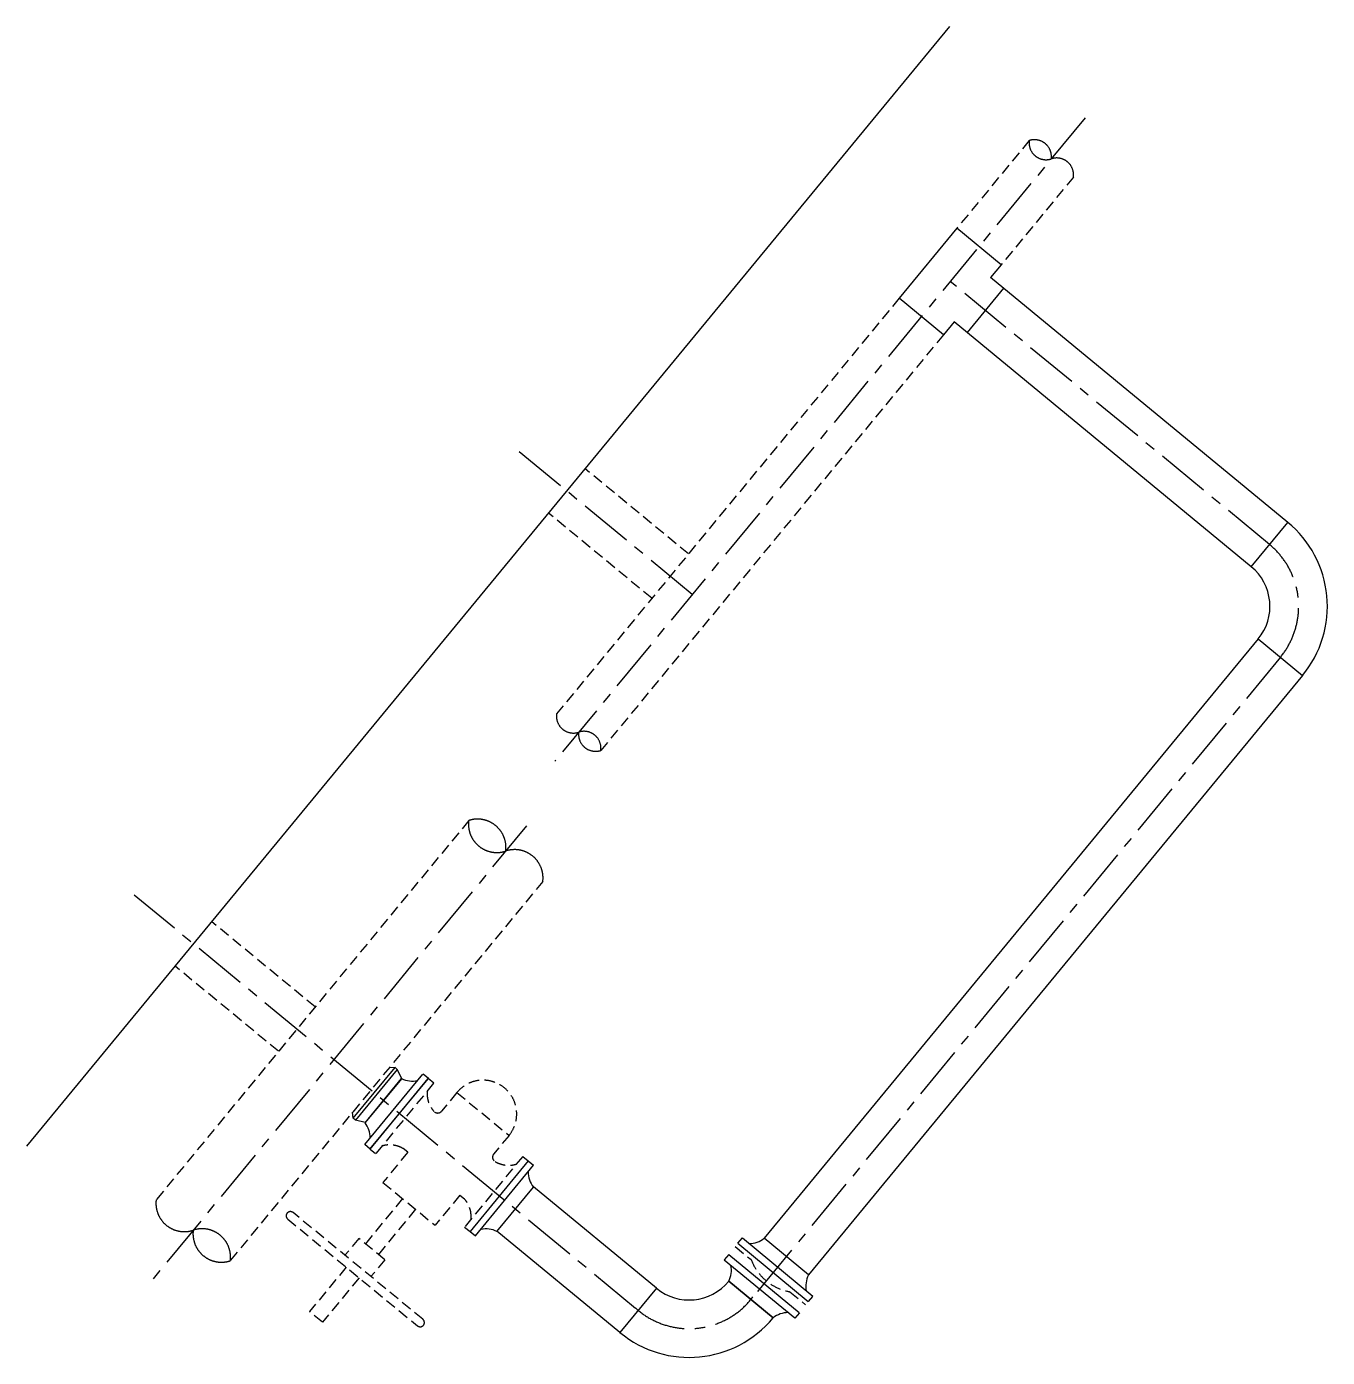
# Model space of a CAD drawing. Extents: x 522909432 to 523121010, y 1558478545 to 1558746119.
# Drawn here: x 522965574 to 522971764, y 1558618626 to 1558624960 of the extents above; entities that cross this region are included whole.
import ezdxf

# ---------------------------------------------------------------- set-up
doc = ezdxf.new("R2010")
doc.units = 0
doc.header["$LTSCALE"] = 8
doc.linetypes.add('CENTER', pattern=[50.8, 31.75, -6.35, 6.35, -6.35])
doc.linetypes.add('HIDDEN', pattern=[9.525, 6.35, -3.175])
doc.layers.get('0').update_dxf_attribs({"linetype": 'CONTINUOUS'})
for name, color, linetype in [('bul-108 line', 3, 'CONTINUOUS'), ('CENTERLINE', 1, 'CENTER'), ('EXISTING', 1, 'HIDDEN'), ('NEWLINE', 3, 'CONTINUOUS')]:
    doc.layers.add(name, color=color, linetype=linetype)

# ---------------------------------------------------------------- blocks, each defined once
blk = doc.blocks.new('_G081')
for centre, start, end in [((0.158, 0.25), 122.3523, 237.6477), ((0.158, -0.25), 122.3523, 237.6477), ((-0.158, -0.25), 302.3523, 57.6477)]:
    blk.add_arc(centre, 0.296, start, end)

msp = doc.modelspace()

# ---------------------------------------------------------------- linework, layer by layer
at = {"layer": 'bul-108 line'}
msp.add_line((522969965.7, 1558624960.4), (522965573.6, 1558619631.1), dxfattribs=at)
at = {"layer": 'CENTERLINE'}
for p, q in [((522970611.4, 1558624526.9), (522968087.7, 1558621464.6)), ((522971488.4, 1558622495.1), (522969969, 1558623747.4)), ((522968741.5, 1558622258), (522967906.3, 1558622946.3)), ((522971540.2, 1558621958.8), (522969030.4, 1558618913.4)), ((522967952.9, 1558621156.4), (522966147, 1558618965.2)), ((522968471.9, 1558618859.5), (522966084.9, 1558620826.8))]:
    msp.add_line(p, q, dxfattribs=at)
for centre, start, end in [((522971246.1, 1558622201.1), 320.50712, 50.50713), ((522968726.3, 1558619143.6), 228.14501, 322.86922)]:
    msp.add_arc(centre, 381, start, end, dxfattribs=at)
at = {"layer": 'EXISTING'}
for p, q in [((522970344.7, 1558624417.9), (522970001, 1558624000.9)), ((522970555.4, 1558624244.3), (522970211.7, 1558623827.2)), ((522969726.2, 1558623667.5), (522968095.5, 1558621688.8)), ((522969936.9, 1558623493.9), (522968306.2, 1558621515.1)), ((522968723.3, 1558622450.5), (522968231.3, 1558622855.9)), ((522968549, 1558622239.1), (522968057.1, 1558622644.5)), ((522967678.2, 1558621181.6), (522966190, 1558619375.8)), ((522968030.1, 1558620891.6), (522966541.9, 1558619085.8)), ((522966946.3, 1558620294.3), (522966454.4, 1558620699.8)), ((522966772.1, 1558620082.9), (522966280.1, 1558620488.3)), ((522967510, 1558619930.6), (522967234, 1558619595)), ((522967510.7, 1558619931.5), (522967484.8, 1558619952.9)), ((522967621.4, 1558619886.8), (522967548.1, 1558619797.7)), ((522967621.4, 1558619886.8), (522967869.4, 1558619682.9)), ((522967869.4, 1558619682.9), (522967796.1, 1558619593.7)), ((522967234, 1558619595), (522967208, 1558619616.3)), ((522967387.3, 1558619602.1), (522967365.7, 1558619619.9)), ((522967387.3, 1558619602.1), (522967269.4, 1558619458.9)), ((522967934.6, 1558619582.8), (522967657.8, 1558619246.4)), ((522967934.6, 1558619582.9), (522967960.6, 1558619561.5)), ((522967269.4, 1558619458.9), (522967517.4, 1558619254.9)), ((522967362.5, 1558619382.3), (522967185.7, 1558619167.3)), ((522967635.3, 1558619398.2), (522967517.4, 1558619254.9)), ((522967635.3, 1558619398.2), (522967656.8, 1558619380.5)), ((522967459.3, 1558618807.2), (522966841.4, 1558619315.4)), ((522967424.3, 1558619331.5), (522967247.5, 1558619116.5)), ((522966816, 1558619284.5), (522967433.9, 1558618776.3)), ((522967657.8, 1558619246.4), (522967683.8, 1558619225)), ((522967154.8, 1558619192.7), (522967088.6, 1558619112.1)), ((522967278.4, 1558619091.1), (522967154.8, 1558619192.7)), ((522968946.1, 1558619153.6), (522969021.4, 1558619091.3)), ((522967094.1, 1558619055.8), (522966919.9, 1558618844)), ((522967278.4, 1558619091.1), (522967212.1, 1558619010.5)), ((522967155.8, 1558619005), (522966981.6, 1558618793.2)), ((522969206.2, 1558618938.3), (522969280.8, 1558618876.6)), ((522966981.6, 1558618793.2), (522966919.9, 1558618844))]:
    msp.add_line(p, q, dxfattribs=at)
for centre, radius, start, end in [((522967745.4, 1558619784.9), 160.5, 320.56537, 140.56537), ((522967606.7, 1558619882.2), 127.3, 174.65861, 221.76736), ((522967530.1, 1558619812.5), 23.3, 230.56538, 320.56537), ((522967300.9, 1558619510.3), 127.3, 59.36339, 106.47213), ((522967814.1, 1558619578.9), 23.3, 140.56537, 230.56538), ((522967867.7, 1558619667.6), 127.3, 239.36339, 286.47213), ((522967561.8, 1558619295.6), 127.3, 354.65861, 41.76736), ((522966828.7, 1558619299.9), 20, 50.56538, 230.56538), ((522969248, 1558619177.1), 242.4, 200.71268, 260.06856), ((522967446.6, 1558618791.8), 20, 230.56538, 50.56538)]:
    msp.add_arc(centre, radius, start, end, dxfattribs=at)
at = {"layer": 'NEWLINE'}
for p, q in [((522970001, 1558624000.9), (522969726.2, 1558623667.5)), ((522970211.7, 1558623827.2), (522970001, 1558624000.9)), ((522970211.7, 1558623827.2), (522970161.1, 1558623765.9)), ((522971575.3, 1558622600.5), (522970161.1, 1558623765.9)), ((522969936.9, 1558623493.9), (522969726.2, 1558623667.5)), ((522970222.5, 1558623715.4), (522970048.8, 1558623504.6)), ((522969987.5, 1558623555.2), (522969936.9, 1558623493.9)), ((522971401.6, 1558622389.7), (522969987.5, 1558623555.2)), ((522971401.6, 1558622389.7), (522971575.3, 1558622600.5)), ((522971434.8, 1558622045.6), (522969083.8, 1558619193)), ((522971434.8, 1558622045.6), (522971645.5, 1558621871.9)), ((522971645.5, 1558621871.9), (522969294.6, 1558619019.3)), ((522967128.3, 1558619764.6), (522967326.9, 1558620005.5)), ((522967337.7, 1558619996.6), (522967139.1, 1558619755.7)), ((522967326.9, 1558620005.5), (522967298.3, 1558620003.7)), ((522967337.7, 1558619996.6), (522967326.9, 1558620005.5)), ((522967358.5, 1558619954.1), (522967337.7, 1558619996.6)), ((522967183, 1558619638.6), (522967459.3, 1558619973.7)), ((522967184.4, 1558619742.8), (522967358.2, 1558619953.7)), ((522967358.5, 1558619954.1), (522967184.9, 1558619743.3)), ((522967207.7, 1558619616.6), (522967484, 1558619951.9)), ((522967208.4, 1558619617.6), (522967484.8, 1558619952.9)), ((522967358.2, 1558619954.4), (522967358.5, 1558619954.1)), ((522967485.6, 1558619953.8), (522967460.2, 1558619974.8)), ((522967128.3, 1558619764.6), (522967124.7, 1558619792.9)), ((522967139.1, 1558619755.7), (522967128.3, 1558619764.6)), ((522967184.9, 1558619743.3), (522967139.1, 1558619755.7)), ((522967184.5, 1558619743.6), (522967184.9, 1558619743.3)), ((522967208.4, 1558619617.6), (522967183, 1558619638.6)), ((522967960.6, 1558619561.5), (522967986.1, 1558619540.7)), ((522967709.6, 1558619203.9), (522967986, 1558619540.6)), ((522967811.6, 1558619225.3), (522967985, 1558619436.5)), ((522968570.9, 1558618954.9), (522967985.2, 1558619437.6)), ((522967684.2, 1558619224.7), (522967709.6, 1558619203.9)), ((522968397.2, 1558618744.2), (522967811.5, 1558619226.8)), ((522968958.8, 1558619169), (522968979.8, 1558619194.4)), ((522968979.8, 1558619194.4), (522969314.4, 1558618917.5)), ((522969294.6, 1558619019.3), (522969083.8, 1558619193)), ((522968914.7, 1558619115.6), (522968893.7, 1558619090.2)), ((522968914.7, 1558619115.6), (522969249.9, 1558618839.3)), ((522968958.8, 1558619169), (522969293.5, 1558618892)), ((522968893.7, 1558619090.2), (522969228.9, 1558618813.9)), ((522969125.6, 1558618814.5), (522968914.9, 1558618988.2)), ((522969125.7, 1558618814.5), (522968915, 1558618988.1)), ((522968915, 1558618988.1), (522969125.7, 1558618814.4)), ((522968570.9, 1558618954.9), (522968397.2, 1558618744.2)), ((522969294.5, 1558618891.3), (522969315.5, 1558618916.6)), ((522969250.9, 1558618838.5), (522969230, 1558618813))]:
    msp.add_line(p, q, dxfattribs=at)
msp.add_lwpolyline([(522967960.6, 1558619561.5), (522967683.8, 1558619225)], dxfattribs=at)
for centre, radius, start, end in [((522971246.1, 1558622201.1), 517.5, 320.50712, 50.50713), ((522971246.1, 1558622201.1), 244.4, 320.50712, 50.50713), ((522967410.9, 1558620056.7), 115.8, 242.92042, 281.61379), ((522967092.9, 1558619671.7), 115.8, 359.28395, 37.97732), ((522968076, 1558619508.2), 115.8, 179.51696, 218.21033), ((522967759.6, 1558619121.8), 115.8, 63.15343, 101.84681), ((522969013.2, 1558619284.4), 115.8, 269.16744, 307.71994), ((522968811.6, 1558619040.4), 115.8, 333.1778, 11.73029), ((522968726.3, 1558619143.6), 244.4, 230.50713, 320.50712), ((522969397.5, 1558618965.7), 115.8, 152.80391, 191.49729), ((522968726.3, 1558619143.6), 517.5, 230.50713, 320.50712), ((522969197.3, 1558618723.2), 115.8, 89.40045, 128.09382)]:
    msp.add_arc(centre, radius, start, end, dxfattribs=at)

# ---------------------------------------------------------------- block references
at = {"layer": 'EXISTING'}
for p, xscale, yscale, zscale, rotation in [((522970450, 1558624331), 273.0999998442088, 273.100000012018, 273.0999999999999, 230.5071228890025), ((522968200.9, 1558621602), 273.0999998442088, 273.100000012018, 273.0999999999999, 50.50712288900254), ((522967853.7, 1558621036), 456.9999999434432, 456.9999999813506, 456.9999999999998, 230.5071228979083), ((522966366.5, 1558619231.4), 456.9999999434432, 456.9999999813506, 456.9999999999998, 50.50712289790826)]:
    msp.add_blockref('_G081', p, dxfattribs=dict(at, xscale=xscale, yscale=yscale, zscale=zscale, rotation=rotation))

doc.saveas('drawing.dxf')
